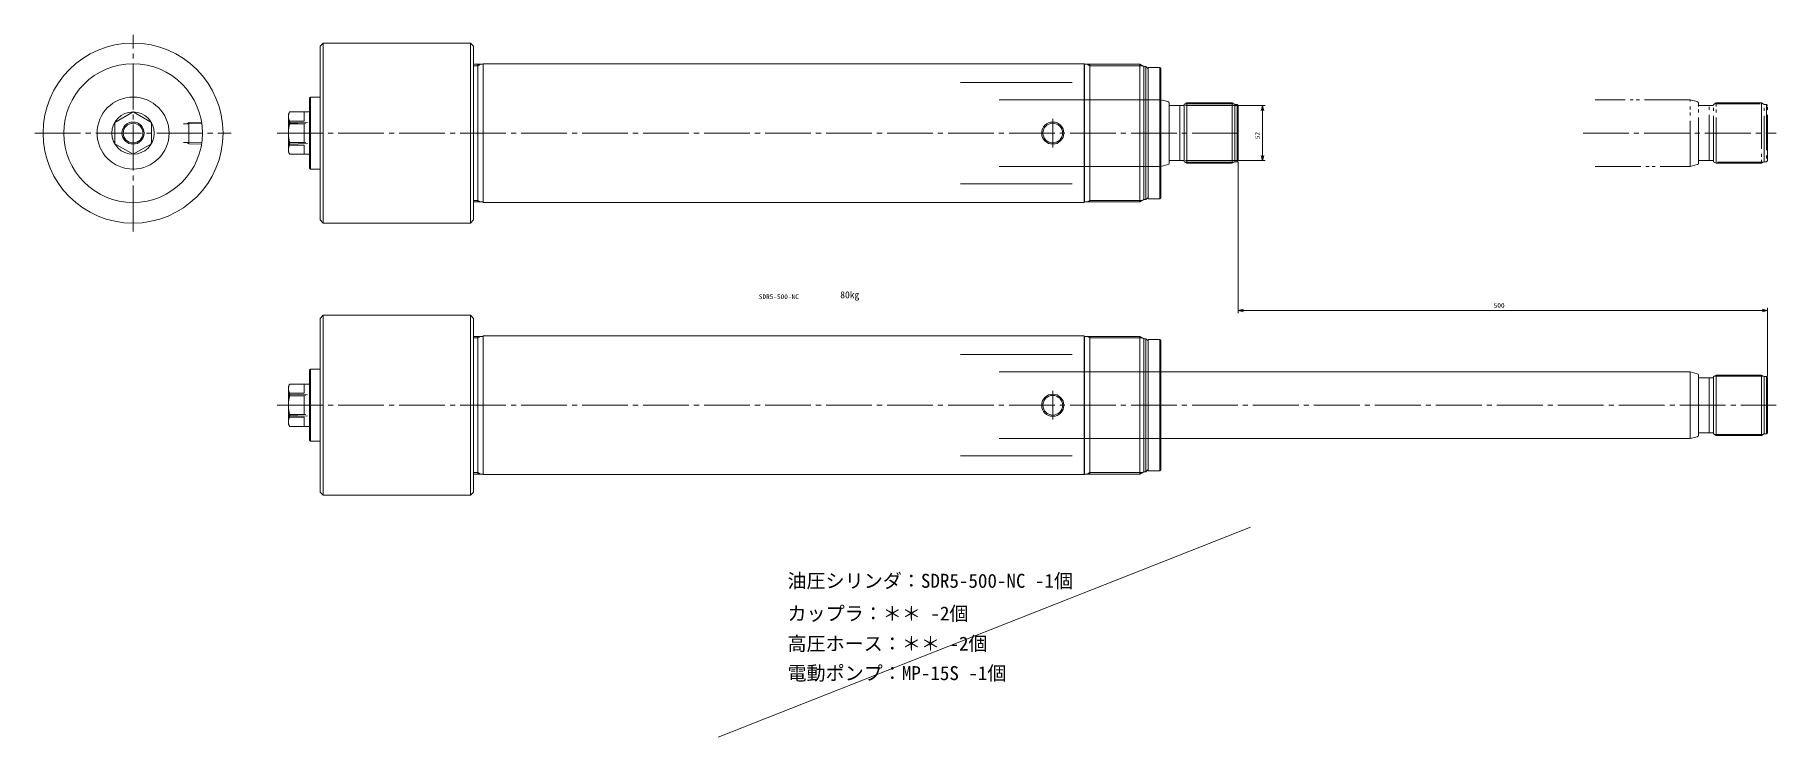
# Model space of a CAD drawing. Units: millimetres at full size. Extents: x -24503 to 24503, y -7436 to 7436.
# Drawn here: x -3796 to -2152, y -4949 to -4286 of the extents above; entities that cross this region are included whole.
import ezdxf
from ezdxf.enums import TextEntityAlignment as Align

# ---------------------------------------------------------------- set-up
doc = ezdxf.new("R2010")
doc.units = ezdxf.units.MM
doc.header["$LTSCALE"] = 4.8
doc.linetypes.add('CHAIN2', pattern=[12, 9, -1, 1, -1])
doc.linetypes.add('DOUBLE_CHAIN2', pattern=[12.8, 9, -1, 0.6, -0.6, 0.6, -1])
for name, color, linetype, lineweight in [('0-2_08_DIM', 3, 'Continuous', 9), ('0-3_06_PHANTOM', 7, 'DOUBLE_CHAIN2', 9), ('0-4_0', 2, 'Continuous', 9), ('0-6_05_CENTER', 2, 'CHAIN2', 9), ('0-7_04_HIDDEN', 7, 'Continuous', 9)]:
    doc.layers.add(name, color=color, linetype=linetype, lineweight=lineweight)
doc.styles.add('ＭＳ ゴシック', font='')
doc.styles.get('ＭＳ ゴシック').set_extended_font_data('MS Gothic')

msp = doc.modelspace()

# ---------------------------------------------------------------- texts
at = {"layer": '0-2_08_DIM', "style": 'ＭＳ ゴシック'}
msp.add_text('52', height=4.399, rotation=90, dxfattribs=at).set_placement((-2638.063, -4384.866), align=Align.BOTTOM_LEFT)
msp.add_text('500', height=4.399, dxfattribs=at).set_placement((-2418.403, -4545.414), align=Align.BOTTOM_LEFT)
at = {"layer": '0-4_0', "color": 134, "style": 'ＭＳ ゴシック'}
for s, height, p in [('SDR5-500-NC', 4.399, (-3112.537, -4537.092)), ('油圧シリンダ：SDR5-500-NC -1個', 13.2, (-3085.435, -4812.399)), ('カップラ：＊＊ -2個', 13.2, (-3085.435, -4843.236)), ('高圧ホース：＊＊ -2個', 13.2, (-3085.435, -4871.697)), ('電動ポンプ：MP-15S -1個', 13.2, (-3085.435, -4899.571))]:
    msp.add_text(s, height=height, dxfattribs=at).set_placement(p, align=Align.BOTTOM_LEFT)
at = {"layer": '0-4_0', "color": 4, "style": 'ＭＳ ゴシック'}
msp.add_text('80kg', height=6.598, dxfattribs=at).set_placement((-3035.549, -4537.092), align=Align.BOTTOM_LEFT)

# ---------------------------------------------------------------- blocks, each defined once
blk = doc.blocks.new('SD5-500-NCc_1_1')
at = {"layer": '0-4_0'}
blk.add_lwpolyline([(0, -20), (17.321, -10), (17.321, 10), (0, 20), (-17.321, 10), (-17.321, -10)], close=True, dxfattribs=at)
for radius in [85, 34, 20, 10.477, 9.316]:
    blk.add_circle((0, 0), radius, dxfattribs=at)
at = {"layer": '0-6_05_CENTER'}
for p, q in [((0, -92.796), (0, 92.796)), ((-92.796, 0), (92.796, 0))]:
    blk.add_line(p, q, dxfattribs=at)
at = {"layer": '0-7_04_HIDDEN', "color": 2}
for p, q in [((52.8, 8.8), (47.75, 8.8)), ((52.8, 10.081), (50.582, 8.8)), ((52.8, 10.081), (64.661, 10.451)), ((52.8, 10.081), (52.8, -10.081)), ((52.8, 8.919), (64.837, 9.295)), ((52.8, -8.8), (47.75, -8.8)), ((52.8, -10.081), (50.582, -8.8)), ((64.837, -9.295), (52.8, -8.919)), ((64.661, -10.451), (52.8, -10.081))]:
    blk.add_line(p, q, dxfattribs=at)
blk.add_circle((0, 0), 65.5, dxfattribs=at)
blk = doc.blocks.new('SD5-500-NCd_1_1')
at = {"layer": '0-4_0'}
for p, q in [((-1367, 82), (-1364, 85)), ((-1225, 85), (-1364, 85)), ((-1364, 85), (-1364, -85)), ((-1222, 82), (-1225, 85)), ((-1225, 85), (-1225, -85)), ((-1367, 82), (-1367, -82)), ((-1222, -82), (-1222, 82)), ((-1222, 65), (-1213, 65)), ((-1222, 63.5), (-1218, 63.5)), ((-1218, -65), (-1218, 65)), ((-1218, 63.5), (-1215.402, 65)), ((-1213, 65.5), (-645.5, 65.5)), ((-1213, -65.5), (-1213, 65.5)), ((-645.5, -65.5), (-645.5, 65.5)), ((-645, 65), (-645.5, 65.5)), ((-645, 65), (-645, -65)), ((-640, -65), (-640, 65)), ((-592.897, 65), (-592.897, -65)), ((-589, -62.75), (-589, 62.75)), ((-587, 62.75), (-587, -62.75)), ((-585, 60.75), (-587, 62.75)), ((-574, 62), (-585, 62)), ((-574, 62), (-574, -62)), ((-574, 62), (-573, 61)), ((-573, -61), (-573, 61)), ((-1377, 33), (-1376, 34)), ((-1377, -33), (-1377, 33)), ((-1376, 34), (-1376, -34)), ((-1376, 34), (-1367, 34)), ((-1367, 34), (-1367, -34)), ((-1397, 18), (-1395.845, 20)), ((-1397, -18), (-1397, 18)), ((-1395.845, 20), (-1395.845, 19.947)), ((-1377.8, 20), (-1395.845, 20)), ((-1395.845, 19.947), (-1382, 19.947)), ((-1382, 11.23), (-1382, 19.947)), ((-73, 31.5), (-573, 31.5)), ((-66.351, 29.718), (-73, 31.5)), ((-73, -31.5), (-73, 31.5)), ((-65, -28.5), (-65, 28.5)), ((-65, 26), (-51, 26)), ((-55, -26), (-55, 26)), ((-51, -27), (-51, 27)), ((-50.134, 27.5), (-3.866, 27.5)), ((-48.402, -28.5), (-48.402, 28.5)), ((-5.598, 28.5), (-5.598, -28.5)), ((-1, 27), (-3, 27)), ((-3, -27), (-3, 27)), ((0, -26), (0, 26)), ((-1397, 10.816), (-1395.501, 9.269)), ((-1395.845, 11.23), (-1395.845, 8.718)), ((-1382, 11.23), (-1395.845, 11.23)), ((-1395.845, 8.718), (-1382, 8.718)), ((-1382, -8.718), (-1382, 8.718)), ((-1395.501, -9.269), (-1397, -10.815)), ((-1395.845, -8.718), (-1395.845, -11.23)), ((-1382, -8.718), (-1395.845, -8.718)), ((-1395.845, -11.23), (-1382, -11.23)), ((-1382, -19.947), (-1382, -11.23)), ((-1397, -18), (-1395.845, -20)), ((-1395.845, -19.947), (-1395.845, -20)), ((-1382, -19.947), (-1395.845, -19.947)), ((-1377.8, -20), (-1395.845, -20)), ((-573, -31.5), (-73, -31.5)), ((-73, -31.5), (-66.351, -29.718)), ((-65, -26), (-51, -26)), ((-3.866, -27.5), (-50.134, -27.5)), ((-5.598, -28.5), (-3, -27)), ((-3, -27), (-1, -27)), ((-1, -27), (0, -26)), ((-1376, -34), (-1377, -33)), ((-1376, -34), (-1367, -34)), ((-1222, -63.5), (-1218, -63.5)), ((-1222, -65), (-1213, -65)), ((-1218, -63.5), (-1215.402, -65)), ((-645.5, -65.5), (-1213, -65.5)), ((-645.5, -65.5), (-645, -65)), ((-587, -62.75), (-585, -60.75)), ((-573, -61), (-574, -62)), ((-1364, -85), (-1367, -82)), ((-1225, -85), (-1222, -82)), ((-1225, -85), (-1364, -85))]:
    blk.add_line(p, q, dxfattribs=at)
for points in [[(-587, 62.75), (-589, 62.75), (-592.897, 65), (-645, 65)], [(-590.299, 63.5), (-640, 63.5), (-642.598, 65)], [(-574, -62), (-585, -62), (-585, 62)], [(-1396.731, 17.651), (-1396.746, 17.59), (-1396.761, 17.529), (-1396.776, 17.467), (-1396.79, 17.406), (-1396.804, 17.344), (-1396.817, 17.282), (-1396.83, 17.22), (-1396.843, 17.158), (-1396.855, 17.096), (-1396.866, 17.034), (-1396.877, 16.972), (-1396.888, 16.91), (-1396.898, 16.847), (-1396.908, 16.785), (-1396.917, 16.722), (-1396.926, 16.66), (-1396.935, 16.597), (-1396.943, 16.534), (-1396.95, 16.472), (-1396.957, 16.409), (-1396.964, 16.346), (-1396.97, 16.283), (-1396.975, 16.22), (-1396.979, 16.157), (-1396.983, 16.094), (-1396.986, 16.031), (-1396.988, 15.968), (-1396.991, 15.904), (-1396.993, 15.841), (-1396.994, 15.778), (-1396.996, 15.715), (-1396.998, 15.652), (-1397, 15.588)], [(-1395.845, 19.947), (-1395.872, 19.89), (-1395.899, 19.833), (-1395.927, 19.776), (-1395.954, 19.719), (-1395.981, 19.662), (-1396.008, 19.605), (-1396.035, 19.548), (-1396.062, 19.491), (-1396.089, 19.433), (-1396.116, 19.376), (-1396.142, 19.319), (-1396.168, 19.261), (-1396.193, 19.203), (-1396.218, 19.145), (-1396.243, 19.087), (-1396.268, 19.029), (-1396.292, 18.97), (-1396.315, 18.912), (-1396.338, 18.853), (-1396.361, 18.794), (-1396.384, 18.735), (-1396.406, 18.675), (-1396.428, 18.616), (-1396.449, 18.557), (-1396.471, 18.497), (-1396.492, 18.437), (-1396.512, 18.378), (-1396.532, 18.318), (-1396.552, 18.258), (-1396.572, 18.198), (-1396.591, 18.137), (-1396.61, 18.077), (-1396.628, 18.017), (-1396.646, 17.956), (-1396.664, 17.895), (-1396.681, 17.835), (-1396.698, 17.774), (-1396.715, 17.713), (-1396.731, 17.651)], [(-3, 27), (-5.598, 28.5), (-48.402, 28.5), (-51, 27)], [(0, 26), (-1, 27), (-1, -27)], [(-1397, 15.588), (-1396.998, 15.532), (-1396.997, 15.475), (-1396.995, 15.418), (-1396.994, 15.361), (-1396.992, 15.304), (-1396.991, 15.247), (-1396.989, 15.19), (-1396.986, 15.134), (-1396.983, 15.077), (-1396.98, 15.02), (-1396.976, 14.963), (-1396.971, 14.907), (-1396.966, 14.85), (-1396.96, 14.793), (-1396.954, 14.737), (-1396.948, 14.68), (-1396.941, 14.624), (-1396.933, 14.567), (-1396.926, 14.511), (-1396.918, 14.455), (-1396.909, 14.398), (-1396.901, 14.342), (-1396.891, 14.286), (-1396.882, 14.23), (-1396.872, 14.174), (-1396.862, 14.118), (-1396.851, 14.062), (-1396.84, 14.006), (-1396.829, 13.95), (-1396.817, 13.895), (-1396.805, 13.839), (-1396.793, 13.783), (-1396.78, 13.728), (-1396.767, 13.673), (-1396.754, 13.617), (-1396.74, 13.562), (-1396.726, 13.507), (-1396.711, 13.452), (-1396.696, 13.397)], [(-1396.997, 0.22), (-1396.999, 0.11), (-1397, 0)], [(-1397, 0), (-1396.998, -0.11), (-1396.996, -0.22), (-1396.995, -0.331), (-1396.993, -0.441), (-1396.992, -0.551), (-1396.99, -0.661), (-1396.988, -0.771), (-1396.986, -0.882), (-1396.983, -0.992), (-1396.98, -1.102), (-1396.977, -1.212), (-1396.973, -1.322), (-1396.968, -1.432), (-1396.963, -1.542), (-1396.957, -1.652), (-1396.951, -1.762), (-1396.944, -1.872), (-1396.938, -1.982), (-1396.93, -2.092), (-1396.922, -2.202), (-1396.914, -2.312), (-1396.906, -2.422), (-1396.897, -2.532), (-1396.888, -2.642), (-1396.879, -2.752), (-1396.869, -2.862), (-1396.859, -2.971), (-1396.849, -3.081), (-1396.838, -3.191), (-1396.827, -3.3), (-1396.815, -3.41), (-1396.803, -3.519), (-1396.791, -3.629), (-1396.778, -3.738), (-1396.765, -3.848), (-1396.752, -3.957), (-1396.738, -4.067), (-1396.724, -4.176), (-1396.71, -4.285)], [(-1396.68, 4.504), (-1396.695, 4.394), (-1396.71, 4.285), (-1396.724, 4.176), (-1396.738, 4.067), (-1396.752, 3.957), (-1396.765, 3.848), (-1396.778, 3.738), (-1396.791, 3.629), (-1396.803, 3.519), (-1396.815, 3.41), (-1396.827, 3.3), (-1396.838, 3.191), (-1396.849, 3.081), (-1396.859, 2.971), (-1396.87, 2.861), (-1396.879, 2.752), (-1396.889, 2.642), (-1396.898, 2.532), (-1396.906, 2.422), (-1396.914, 2.312), (-1396.922, 2.202), (-1396.93, 2.092), (-1396.937, 1.982), (-1396.944, 1.872), (-1396.95, 1.762), (-1396.956, 1.652), (-1396.962, 1.542), (-1396.968, 1.432), (-1396.973, 1.322), (-1396.977, 1.212), (-1396.981, 1.102), (-1396.985, 0.992), (-1396.987, 0.882), (-1396.99, 0.771), (-1396.992, 0.661), (-1396.993, 0.551), (-1396.995, 0.441), (-1396.996, 0.331), (-1396.997, 0.22)], [(-1396.696, 13.397), (-1396.681, 13.342), (-1396.666, 13.288), (-1396.65, 13.233), (-1396.634, 13.178), (-1396.617, 13.124), (-1396.601, 13.069), (-1396.584, 13.015), (-1396.566, 12.961), (-1396.549, 12.907), (-1396.531, 12.853), (-1396.512, 12.799), (-1396.494, 12.745), (-1396.475, 12.692), (-1396.456, 12.638), (-1396.436, 12.585), (-1396.417, 12.531), (-1396.397, 12.478), (-1396.376, 12.425), (-1396.356, 12.372), (-1396.335, 12.319), (-1396.314, 12.266), (-1396.293, 12.213), (-1396.272, 12.16), (-1396.25, 12.108), (-1396.228, 12.055), (-1396.206, 12.003), (-1396.184, 11.95), (-1396.161, 11.898), (-1396.138, 11.846), (-1396.114, 11.794), (-1396.091, 11.743), (-1396.067, 11.691), (-1396.043, 11.64), (-1396.018, 11.588), (-1395.993, 11.537), (-1395.969, 11.486), (-1395.944, 11.435), (-1395.919, 11.383), (-1395.895, 11.332)], [(-1395.845, 8.718), (-1395.871, 8.611), (-1395.896, 8.503), (-1395.922, 8.396), (-1395.948, 8.289), (-1395.974, 8.182), (-1395.999, 8.075), (-1396.025, 7.968), (-1396.05, 7.86), (-1396.075, 7.753), (-1396.1, 7.646), (-1396.125, 7.538), (-1396.149, 7.431), (-1396.173, 7.323), (-1396.197, 7.216), (-1396.22, 7.108), (-1396.243, 7), (-1396.265, 6.892), (-1396.287, 6.784), (-1396.309, 6.676), (-1396.33, 6.568), (-1396.351, 6.46), (-1396.372, 6.351), (-1396.393, 6.243), (-1396.413, 6.135), (-1396.433, 6.026), (-1396.453, 5.918), (-1396.472, 5.81), (-1396.491, 5.701), (-1396.51, 5.592), (-1396.528, 5.484), (-1396.546, 5.375), (-1396.564, 5.266), (-1396.582, 5.157), (-1396.599, 5.049), (-1396.616, 4.94), (-1396.632, 4.831), (-1396.648, 4.722), (-1396.664, 4.613), (-1396.68, 4.504)], [(-1395.895, 11.332), (-1395.87, 11.281), (-1395.845, 11.23)], [(-1396.731, -13.525), (-1396.746, -13.587), (-1396.761, -13.648), (-1396.776, -13.71), (-1396.79, -13.771), (-1396.804, -13.833), (-1396.817, -13.895), (-1396.83, -13.957), (-1396.843, -14.018), (-1396.855, -14.081), (-1396.866, -14.143), (-1396.877, -14.205), (-1396.888, -14.267), (-1396.898, -14.33), (-1396.908, -14.392), (-1396.917, -14.455), (-1396.926, -14.517), (-1396.935, -14.58), (-1396.943, -14.643), (-1396.95, -14.705), (-1396.957, -14.768), (-1396.964, -14.831), (-1396.97, -14.894), (-1396.975, -14.957), (-1396.979, -15.02), (-1396.983, -15.083), (-1396.986, -15.146), (-1396.988, -15.209), (-1396.991, -15.273), (-1396.993, -15.336), (-1396.994, -15.399), (-1396.996, -15.462), (-1396.998, -15.525), (-1397, -15.588)], [(-1397, -15.588), (-1396.998, -15.645), (-1396.997, -15.702), (-1396.995, -15.759), (-1396.994, -15.816), (-1396.992, -15.873), (-1396.991, -15.93), (-1396.989, -15.987), (-1396.986, -16.043), (-1396.983, -16.1), (-1396.98, -16.157), (-1396.976, -16.214), (-1396.971, -16.27), (-1396.966, -16.327), (-1396.96, -16.384), (-1396.954, -16.44), (-1396.948, -16.497), (-1396.941, -16.553), (-1396.933, -16.61), (-1396.926, -16.666), (-1396.918, -16.722), (-1396.909, -16.779), (-1396.901, -16.835), (-1396.891, -16.891), (-1396.882, -16.947), (-1396.872, -17.003), (-1396.862, -17.059), (-1396.851, -17.115), (-1396.84, -17.171), (-1396.829, -17.227), (-1396.817, -17.282), (-1396.805, -17.338), (-1396.793, -17.393), (-1396.78, -17.449), (-1396.767, -17.504), (-1396.754, -17.56), (-1396.74, -17.615), (-1396.726, -17.67), (-1396.711, -17.725), (-1396.696, -17.78)], [(-1395.845, -11.23), (-1395.872, -11.287), (-1395.899, -11.344), (-1395.927, -11.401), (-1395.954, -11.458), (-1395.981, -11.515), (-1396.008, -11.572), (-1396.035, -11.629), (-1396.062, -11.686), (-1396.089, -11.744), (-1396.116, -11.801), (-1396.142, -11.858), (-1396.168, -11.916), (-1396.193, -11.974), (-1396.218, -12.032), (-1396.243, -12.09), (-1396.268, -12.148), (-1396.292, -12.207), (-1396.315, -12.265), (-1396.338, -12.324), (-1396.361, -12.383), (-1396.384, -12.442), (-1396.406, -12.501), (-1396.428, -12.561), (-1396.449, -12.62), (-1396.471, -12.68), (-1396.492, -12.739), (-1396.512, -12.799), (-1396.532, -12.859), (-1396.552, -12.919), (-1396.572, -12.979), (-1396.591, -13.039), (-1396.61, -13.1), (-1396.628, -13.16), (-1396.646, -13.221), (-1396.664, -13.282), (-1396.681, -13.342), (-1396.698, -13.403), (-1396.715, -13.464), (-1396.731, -13.525)], [(-1396.71, -4.285), (-1396.695, -4.394), (-1396.68, -4.504), (-1396.664, -4.613), (-1396.648, -4.722), (-1396.632, -4.831), (-1396.616, -4.94), (-1396.599, -5.049), (-1396.582, -5.158), (-1396.564, -5.266), (-1396.546, -5.375), (-1396.528, -5.484), (-1396.51, -5.592), (-1396.491, -5.701), (-1396.472, -5.81), (-1396.453, -5.918), (-1396.433, -6.027), (-1396.413, -6.135), (-1396.392, -6.243), (-1396.372, -6.351), (-1396.351, -6.46), (-1396.33, -6.568), (-1396.308, -6.676), (-1396.286, -6.784), (-1396.264, -6.892), (-1396.242, -7), (-1396.219, -7.108), (-1396.197, -7.215), (-1396.173, -7.323), (-1396.15, -7.431), (-1396.126, -7.538), (-1396.102, -7.646), (-1396.077, -7.753), (-1396.052, -7.861), (-1396.027, -7.968), (-1396.001, -8.075), (-1395.975, -8.182), (-1395.949, -8.289), (-1395.923, -8.396), (-1395.897, -8.504)], [(-1395.897, -8.504), (-1395.871, -8.611), (-1395.845, -8.718)], [(-1396.696, -17.78), (-1396.681, -17.835), (-1396.666, -17.889), (-1396.65, -17.944), (-1396.634, -17.999), (-1396.617, -18.053), (-1396.601, -18.107), (-1396.584, -18.162), (-1396.566, -18.216), (-1396.549, -18.27), (-1396.531, -18.324), (-1396.512, -18.378), (-1396.494, -18.432), (-1396.475, -18.485), (-1396.456, -18.539), (-1396.436, -18.592), (-1396.417, -18.646), (-1396.397, -18.699), (-1396.376, -18.752), (-1396.356, -18.805), (-1396.335, -18.858), (-1396.314, -18.911), (-1396.293, -18.964), (-1396.272, -19.017), (-1396.25, -19.069), (-1396.228, -19.122), (-1396.206, -19.174), (-1396.184, -19.226), (-1396.161, -19.279), (-1396.138, -19.331), (-1396.114, -19.382), (-1396.091, -19.434), (-1396.067, -19.486), (-1396.043, -19.537), (-1396.018, -19.589), (-1395.993, -19.64), (-1395.969, -19.691), (-1395.944, -19.742), (-1395.919, -19.794), (-1395.895, -19.845)], [(-1395.895, -19.845), (-1395.87, -19.896), (-1395.845, -19.947)], [(-51, -27), (-48.402, -28.5), (-5.598, -28.5)], [(-645, -65), (-592.897, -65), (-589, -62.75), (-587, -62.75)], [(-642.598, -65), (-640, -63.5), (-590.299, -63.5)]]:
    blk.add_lwpolyline(points, dxfattribs=at)
for radius in [10.477, 9.316]:
    blk.add_circle((-675, 0), radius, dxfattribs=at)
for centre, radius, start, end in [((-1377.8, 20.8), 0.8, 270, 0), ((-66.868, 27.786), 2, 20.90107, 75), ((-1377.8, -20.8), 0.8, 0, 90), ((-66.868, -27.786), 2, 285, 339.09893)]:
    blk.add_arc(centre, radius, start, end, dxfattribs=at)
at = {"layer": '0-6_05_CENTER'}
for p, q in [((-1407.511, 0), (8.237, 0)), ((-675, 13.51), (-675, -13.51))]:
    blk.add_line(p, q, dxfattribs=at)
at = {"layer": '0-7_04_HIDDEN', "color": 2}
for p, q in [((-762.231, 47.75), (-656.845, 47.75)), ((-725.792, 31.5), (-573, 31.5)), ((-1396.662, 10.467), (-1379, 9.915)), ((-1395.501, 9.269), (-1380.505, 8.8)), ((-1379, -9.915), (-1396.662, -10.467)), ((-1380.505, -8.8), (-1395.501, -9.269)), ((-573, -31.5), (-725.792, -31.5)), ((-656.845, -47.75), (-762.231, -47.75))]:
    blk.add_line(p, q, dxfattribs=at)
blk = doc.blocks.new('SD5-500-NCa_1_1')
at = {"layer": '0-3_06_PHANTOM', "color": 2}
for p, q in [((427, 31.5), (337.246, 31.5)), ((433.649, 29.718), (427, 31.5)), ((427, -31.5), (427, 31.5)), ((435, -28.5), (435, 28.5)), ((435, 26), (449, 26)), ((445, -26), (445, 26)), ((449, -27), (449, 27)), ((449.866, 27.5), (496.134, 27.5)), ((451.598, -28.5), (451.598, 28.5)), ((494.402, 28.5), (494.402, -28.5)), ((499, 27), (497, 27)), ((497, -27), (497, 27)), ((500, -26), (500, 26)), ((337.246, -31.5), (427, -31.5)), ((427, -31.5), (433.649, -29.718)), ((435, -26), (449, -26)), ((496.134, -27.5), (449.866, -27.5)), ((494.402, -28.5), (497, -27)), ((497, -27), (499, -27)), ((499, -27), (500, -26))]:
    blk.add_line(p, q, dxfattribs=at)
for points in [[(497, 27), (494.402, 28.5), (451.598, 28.5), (449, 27)], [(500, 26), (499, 27), (499, -27)], [(449, -27), (451.598, -28.5), (494.402, -28.5)]]:
    blk.add_lwpolyline(points, dxfattribs=at)
for centre, start, end in [((433.132, 27.786), 20.90107, 75), ((433.132, -27.786), 285, 339.09893)]:
    blk.add_arc(centre, 2, start, end, dxfattribs=at)
at = {"layer": '0-4_0'}
for p, q in [((-867, 82), (-864, 85)), ((-725, 85), (-864, 85)), ((-864, 85), (-864, -85)), ((-722, 82), (-725, 85)), ((-725, 85), (-725, -85)), ((-867, 82), (-867, -82)), ((-722, -82), (-722, 82)), ((-722, 65), (-713, 65)), ((-722, 63.5), (-718, 63.5)), ((-718, -65), (-718, 65)), ((-718, 63.5), (-715.402, 65)), ((-713, 65.5), (-145.5, 65.5)), ((-713, -65.5), (-713, 65.5)), ((-145.5, -65.5), (-145.5, 65.5)), ((-145, 65), (-145.5, 65.5)), ((-145, 65), (-145, -65)), ((-140, -65), (-140, 65)), ((-92.897, 65), (-92.897, -65)), ((-89, -62.75), (-89, 62.75)), ((-87, 62.75), (-87, -62.75)), ((-85, 60.75), (-87, 62.75)), ((-74, 62), (-85, 62)), ((-74, 62), (-74, -62)), ((-74, 62), (-73, 61)), ((-73, -61), (-73, 61)), ((-877, 33), (-876, 34)), ((-877, -33), (-877, 33)), ((-876, 34), (-876, -34)), ((-876, 34), (-867, 34)), ((-867, 34), (-867, -34)), ((-897, 18), (-895.845, 20)), ((-897, -18), (-897, 18)), ((-877.8, 20), (-895.845, 20)), ((-895.845, 20), (-895.845, 19.947)), ((-895.845, 19.947), (-882, 19.947)), ((-882, 11.23), (-882, 19.947)), ((-66.351, 29.718), (-73, 31.5)), ((-65, -28.5), (-65, 28.5)), ((-65, 26), (-51, 26)), ((-55, -26), (-55, 26)), ((-51, -27), (-51, 27)), ((-50.134, 27.5), (-3.866, 27.5)), ((-48.402, -28.5), (-48.402, 28.5)), ((-5.598, 28.5), (-5.598, -28.5)), ((-1, 27), (-3, 27)), ((-3, -27), (-3, 27)), ((0, -26), (0, 26)), ((-897, 10.816), (-895.501, 9.269)), ((-895.845, 11.23), (-895.845, 8.718)), ((-882, 11.23), (-895.845, 11.23)), ((-895.845, 8.718), (-882, 8.718)), ((-882, -8.718), (-882, 8.718)), ((-895.501, -9.269), (-897, -10.815)), ((-895.845, -8.718), (-895.845, -11.23)), ((-882, -8.718), (-895.845, -8.718)), ((-895.845, -11.23), (-882, -11.23)), ((-882, -19.947), (-882, -11.23)), ((-897, -18), (-895.845, -20)), ((-895.845, -19.947), (-895.845, -20)), ((-882, -19.947), (-895.845, -19.947)), ((-877.8, -20), (-895.845, -20)), ((-73, -31.5), (-66.351, -29.718)), ((-65, -26), (-51, -26)), ((-3.866, -27.5), (-50.134, -27.5)), ((-5.598, -28.5), (-3, -27)), ((-3, -27), (-1, -27)), ((-1, -27), (0, -26)), ((-876, -34), (-877, -33)), ((-876, -34), (-867, -34)), ((-722, -63.5), (-718, -63.5)), ((-722, -65), (-713, -65)), ((-718, -63.5), (-715.402, -65)), ((-145.5, -65.5), (-713, -65.5)), ((-145.5, -65.5), (-145, -65)), ((-87, -62.75), (-85, -60.75)), ((-73, -61), (-74, -62)), ((-864, -85), (-867, -82)), ((-725, -85), (-722, -82)), ((-725, -85), (-864, -85))]:
    blk.add_line(p, q, dxfattribs=at)
for points in [[(-87, 62.75), (-89, 62.75), (-92.897, 65), (-145, 65)], [(-90.299, 63.5), (-140, 63.5), (-142.598, 65)], [(-74, -62), (-85, -62), (-85, 62)], [(-896.731, 17.651), (-896.746, 17.59), (-896.761, 17.529), (-896.776, 17.467), (-896.79, 17.406), (-896.804, 17.344), (-896.817, 17.282), (-896.83, 17.22), (-896.843, 17.158), (-896.855, 17.096), (-896.866, 17.034), (-896.877, 16.972), (-896.888, 16.91), (-896.898, 16.847), (-896.908, 16.785), (-896.917, 16.722), (-896.926, 16.66), (-896.935, 16.597), (-896.943, 16.534), (-896.95, 16.472), (-896.957, 16.409), (-896.964, 16.346), (-896.97, 16.283), (-896.975, 16.22), (-896.979, 16.157), (-896.983, 16.094), (-896.986, 16.031), (-896.988, 15.968), (-896.991, 15.904), (-896.993, 15.841), (-896.994, 15.778), (-896.996, 15.715), (-896.998, 15.652), (-897, 15.588)], [(-895.845, 19.947), (-895.872, 19.89), (-895.899, 19.833), (-895.927, 19.776), (-895.954, 19.719), (-895.981, 19.662), (-896.008, 19.605), (-896.035, 19.548), (-896.062, 19.491), (-896.089, 19.433), (-896.116, 19.376), (-896.142, 19.319), (-896.168, 19.261), (-896.193, 19.203), (-896.218, 19.145), (-896.243, 19.087), (-896.268, 19.029), (-896.292, 18.97), (-896.315, 18.912), (-896.338, 18.853), (-896.361, 18.794), (-896.384, 18.735), (-896.406, 18.675), (-896.428, 18.616), (-896.449, 18.557), (-896.471, 18.497), (-896.492, 18.437), (-896.512, 18.378), (-896.532, 18.318), (-896.552, 18.258), (-896.572, 18.198), (-896.591, 18.137), (-896.61, 18.077), (-896.628, 18.017), (-896.646, 17.956), (-896.664, 17.895), (-896.681, 17.835), (-896.698, 17.774), (-896.715, 17.713), (-896.731, 17.651)], [(-3, 27), (-5.598, 28.5), (-48.402, 28.5), (-51, 27)], [(0, 26), (-1, 27), (-1, -27)], [(-897, 15.588), (-896.998, 15.532), (-896.997, 15.475), (-896.995, 15.418), (-896.994, 15.361), (-896.992, 15.304), (-896.991, 15.247), (-896.989, 15.19), (-896.986, 15.134), (-896.983, 15.077), (-896.98, 15.02), (-896.976, 14.963), (-896.971, 14.907), (-896.966, 14.85), (-896.96, 14.793), (-896.954, 14.737), (-896.948, 14.68), (-896.941, 14.624), (-896.933, 14.567), (-896.926, 14.511), (-896.918, 14.455), (-896.909, 14.398), (-896.901, 14.342), (-896.891, 14.286), (-896.882, 14.23), (-896.872, 14.174), (-896.862, 14.118), (-896.851, 14.062), (-896.84, 14.006), (-896.829, 13.95), (-896.817, 13.895), (-896.805, 13.839), (-896.793, 13.783), (-896.78, 13.728), (-896.767, 13.673), (-896.754, 13.617), (-896.74, 13.562), (-896.726, 13.507), (-896.711, 13.452), (-896.696, 13.397)], [(-896.997, 0.22), (-896.999, 0.11), (-897, 0)], [(-897, 0), (-896.998, -0.11), (-896.996, -0.22), (-896.995, -0.331), (-896.993, -0.441), (-896.992, -0.551), (-896.99, -0.661), (-896.988, -0.771), (-896.986, -0.882), (-896.983, -0.992), (-896.98, -1.102), (-896.977, -1.212), (-896.973, -1.322), (-896.968, -1.432), (-896.963, -1.542), (-896.957, -1.652), (-896.951, -1.762), (-896.944, -1.872), (-896.938, -1.982), (-896.93, -2.092), (-896.922, -2.202), (-896.914, -2.312), (-896.906, -2.422), (-896.897, -2.532), (-896.888, -2.642), (-896.879, -2.752), (-896.869, -2.862), (-896.859, -2.971), (-896.849, -3.081), (-896.838, -3.191), (-896.827, -3.3), (-896.815, -3.41), (-896.803, -3.519), (-896.791, -3.629), (-896.778, -3.738), (-896.765, -3.848), (-896.752, -3.957), (-896.738, -4.067), (-896.724, -4.176), (-896.71, -4.285)], [(-896.68, 4.504), (-896.695, 4.394), (-896.71, 4.285), (-896.724, 4.176), (-896.738, 4.067), (-896.752, 3.957), (-896.765, 3.848), (-896.778, 3.738), (-896.791, 3.629), (-896.803, 3.519), (-896.815, 3.41), (-896.827, 3.3), (-896.838, 3.191), (-896.849, 3.081), (-896.859, 2.971), (-896.87, 2.861), (-896.879, 2.752), (-896.889, 2.642), (-896.898, 2.532), (-896.906, 2.422), (-896.914, 2.312), (-896.922, 2.202), (-896.93, 2.092), (-896.937, 1.982), (-896.944, 1.872), (-896.95, 1.762), (-896.956, 1.652), (-896.962, 1.542), (-896.968, 1.432), (-896.973, 1.322), (-896.977, 1.212), (-896.981, 1.102), (-896.985, 0.992), (-896.987, 0.882), (-896.99, 0.771), (-896.992, 0.661), (-896.993, 0.551), (-896.995, 0.441), (-896.996, 0.331), (-896.997, 0.22)], [(-896.696, 13.397), (-896.681, 13.342), (-896.666, 13.288), (-896.65, 13.233), (-896.634, 13.178), (-896.617, 13.124), (-896.601, 13.069), (-896.584, 13.015), (-896.566, 12.961), (-896.549, 12.907), (-896.531, 12.853), (-896.512, 12.799), (-896.494, 12.745), (-896.475, 12.692), (-896.456, 12.638), (-896.436, 12.585), (-896.417, 12.531), (-896.397, 12.478), (-896.376, 12.425), (-896.356, 12.372), (-896.335, 12.319), (-896.314, 12.266), (-896.293, 12.213), (-896.272, 12.16), (-896.25, 12.108), (-896.228, 12.055), (-896.206, 12.003), (-896.184, 11.95), (-896.161, 11.898), (-896.138, 11.846), (-896.114, 11.794), (-896.091, 11.743), (-896.067, 11.691), (-896.043, 11.64), (-896.018, 11.588), (-895.993, 11.537), (-895.969, 11.486), (-895.944, 11.435), (-895.919, 11.383), (-895.895, 11.332)], [(-895.845, 8.718), (-895.871, 8.611), (-895.896, 8.503), (-895.922, 8.396), (-895.948, 8.289), (-895.974, 8.182), (-895.999, 8.075), (-896.025, 7.968), (-896.05, 7.86), (-896.075, 7.753), (-896.1, 7.646), (-896.125, 7.538), (-896.149, 7.431), (-896.173, 7.323), (-896.197, 7.216), (-896.22, 7.108), (-896.243, 7), (-896.265, 6.892), (-896.287, 6.784), (-896.309, 6.676), (-896.33, 6.568), (-896.351, 6.46), (-896.372, 6.351), (-896.393, 6.243), (-896.413, 6.135), (-896.433, 6.026), (-896.453, 5.918), (-896.472, 5.81), (-896.491, 5.701), (-896.51, 5.592), (-896.528, 5.484), (-896.546, 5.375), (-896.564, 5.266), (-896.582, 5.157), (-896.599, 5.049), (-896.616, 4.94), (-896.632, 4.831), (-896.648, 4.722), (-896.664, 4.613), (-896.68, 4.504)], [(-895.895, 11.332), (-895.87, 11.281), (-895.845, 11.23)], [(-896.731, -13.525), (-896.746, -13.587), (-896.761, -13.648), (-896.776, -13.71), (-896.79, -13.771), (-896.804, -13.833), (-896.817, -13.895), (-896.83, -13.957), (-896.843, -14.018), (-896.855, -14.081), (-896.866, -14.143), (-896.877, -14.205), (-896.888, -14.267), (-896.898, -14.33), (-896.908, -14.392), (-896.917, -14.455), (-896.926, -14.517), (-896.935, -14.58), (-896.943, -14.643), (-896.95, -14.705), (-896.957, -14.768), (-896.964, -14.831), (-896.97, -14.894), (-896.975, -14.957), (-896.979, -15.02), (-896.983, -15.083), (-896.986, -15.146), (-896.988, -15.209), (-896.991, -15.273), (-896.993, -15.336), (-896.994, -15.399), (-896.996, -15.462), (-896.998, -15.525), (-897, -15.588)], [(-897, -15.588), (-896.998, -15.645), (-896.997, -15.702), (-896.995, -15.759), (-896.994, -15.816), (-896.992, -15.873), (-896.991, -15.93), (-896.989, -15.987), (-896.986, -16.043), (-896.983, -16.1), (-896.98, -16.157), (-896.976, -16.214), (-896.971, -16.27), (-896.966, -16.327), (-896.96, -16.384), (-896.954, -16.44), (-896.948, -16.497), (-896.941, -16.553), (-896.933, -16.61), (-896.926, -16.666), (-896.918, -16.722), (-896.909, -16.779), (-896.901, -16.835), (-896.891, -16.891), (-896.882, -16.947), (-896.872, -17.003), (-896.862, -17.059), (-896.851, -17.115), (-896.84, -17.171), (-896.829, -17.227), (-896.817, -17.282), (-896.805, -17.338), (-896.793, -17.393), (-896.78, -17.449), (-896.767, -17.504), (-896.754, -17.56), (-896.74, -17.615), (-896.726, -17.67), (-896.711, -17.725), (-896.696, -17.78)], [(-895.845, -11.23), (-895.872, -11.287), (-895.899, -11.344), (-895.927, -11.401), (-895.954, -11.458), (-895.981, -11.515), (-896.008, -11.572), (-896.035, -11.629), (-896.062, -11.686), (-896.089, -11.744), (-896.116, -11.801), (-896.142, -11.858), (-896.168, -11.916), (-896.193, -11.974), (-896.218, -12.032), (-896.243, -12.09), (-896.268, -12.148), (-896.292, -12.207), (-896.315, -12.265), (-896.338, -12.324), (-896.361, -12.383), (-896.384, -12.442), (-896.406, -12.501), (-896.428, -12.561), (-896.449, -12.62), (-896.471, -12.68), (-896.492, -12.739), (-896.512, -12.799), (-896.532, -12.859), (-896.552, -12.919), (-896.572, -12.979), (-896.591, -13.039), (-896.61, -13.1), (-896.628, -13.16), (-896.646, -13.221), (-896.664, -13.282), (-896.681, -13.342), (-896.698, -13.403), (-896.715, -13.464), (-896.731, -13.525)], [(-896.71, -4.285), (-896.695, -4.394), (-896.68, -4.504), (-896.664, -4.613), (-896.648, -4.722), (-896.632, -4.831), (-896.616, -4.94), (-896.599, -5.049), (-896.582, -5.158), (-896.564, -5.266), (-896.546, -5.375), (-896.528, -5.484), (-896.51, -5.592), (-896.491, -5.701), (-896.472, -5.81), (-896.453, -5.918), (-896.433, -6.027), (-896.413, -6.135), (-896.392, -6.243), (-896.372, -6.351), (-896.351, -6.46), (-896.33, -6.568), (-896.308, -6.676), (-896.286, -6.784), (-896.264, -6.892), (-896.242, -7), (-896.219, -7.108), (-896.197, -7.215), (-896.173, -7.323), (-896.15, -7.431), (-896.126, -7.538), (-896.102, -7.646), (-896.077, -7.753), (-896.052, -7.861), (-896.027, -7.968), (-896.001, -8.075), (-895.975, -8.182), (-895.949, -8.289), (-895.923, -8.396), (-895.897, -8.504)], [(-895.897, -8.504), (-895.871, -8.611), (-895.845, -8.718)], [(-896.696, -17.78), (-896.681, -17.835), (-896.666, -17.889), (-896.65, -17.944), (-896.634, -17.999), (-896.617, -18.053), (-896.601, -18.107), (-896.584, -18.162), (-896.566, -18.216), (-896.549, -18.27), (-896.531, -18.324), (-896.512, -18.378), (-896.494, -18.432), (-896.475, -18.485), (-896.456, -18.539), (-896.436, -18.592), (-896.417, -18.646), (-896.397, -18.699), (-896.376, -18.752), (-896.356, -18.805), (-896.335, -18.858), (-896.314, -18.911), (-896.293, -18.964), (-896.272, -19.017), (-896.25, -19.069), (-896.228, -19.122), (-896.206, -19.174), (-896.184, -19.226), (-896.161, -19.279), (-896.138, -19.331), (-896.114, -19.382), (-896.091, -19.434), (-896.067, -19.486), (-896.043, -19.537), (-896.018, -19.589), (-895.993, -19.64), (-895.969, -19.691), (-895.944, -19.742), (-895.919, -19.794), (-895.895, -19.845)], [(-895.895, -19.845), (-895.87, -19.896), (-895.845, -19.947)], [(-51, -27), (-48.402, -28.5), (-5.598, -28.5)], [(-145, -65), (-92.897, -65), (-89, -62.75), (-87, -62.75)], [(-142.598, -65), (-140, -63.5), (-90.299, -63.5)]]:
    blk.add_lwpolyline(points, dxfattribs=at)
for radius in [10.477, 9.316]:
    blk.add_circle((-175, 0), radius, dxfattribs=at)
for centre, radius, start, end in [((-877.8, 20.8), 0.8, 270, 0), ((-66.868, 27.786), 2, 20.90107, 75), ((-877.8, -20.8), 0.8, 0, 90), ((-66.868, -27.786), 2, 285, 339.09893)]:
    blk.add_arc(centre, radius, start, end, dxfattribs=at)
at = {"layer": '0-6_05_CENTER'}
for p, q in [((-907.511, 0), (4.419, 0)), ((-175, 13.51), (-175, -13.51)), ((325.81, 0), (508.237, 0))]:
    blk.add_line(p, q, dxfattribs=at)
at = {"layer": '0-7_04_HIDDEN', "color": 2}
for p, q in [((-262.231, 47.75), (-156.845, 47.75)), ((-225.792, 31.5), (-73, 31.5)), ((-896.662, 10.467), (-879, 9.915)), ((-895.501, 9.269), (-880.505, 8.8)), ((-879, -9.915), (-896.662, -10.467)), ((-880.505, -8.8), (-895.501, -9.269)), ((-73, -31.5), (-225.792, -31.5)), ((-156.845, -47.75), (-262.231, -47.75))]:
    blk.add_line(p, q, dxfattribs=at)
blk = doc.blocks.new('_Open30')
at = {"layer": '0-2_08_DIM'}
blk.add_line((0, 0), (-1, 0), dxfattribs=at)
blk.add_lwpolyline([(-1, 0.26795), (0, 0), (-1, -0.26795)], dxfattribs=at)

# ---------------------------------------------------------------- linework, layer by layer
at = {"layer": '0-2_08_DIM'}
for p, q in [((-2709.582, -4353.152), (-2634.309, -4353.152)), ((-2636.809, -4358.152), (-2636.809, -4400.152)), ((-2709.582, -4405.152), (-2634.309, -4405.152)), ((-2659.832, -4406.402), (-2659.832, -4549.168)), ((-2654.832, -4546.668), (-2164.832, -4546.668)), ((-2159.832, -4608.797), (-2159.832, -4544.168))]:
    msp.add_line(p, q, dxfattribs=at)
at = {"layer": '0-4_0', "color": 134}
msp.add_line((-2648.231, -4751.099), (-3151.014, -4949.448), dxfattribs=at)

# ---------------------------------------------------------------- block references
at = {"layer": '0-2_08_DIM', "xscale": 5, "yscale": 5}
for p, rotation in [((-2636.809, -4353.152), 90), ((-2636.809, -4405.152), 270), ((-2659.832, -4546.668), 180)]:
    msp.add_blockref('_Open30', p, dxfattribs=dict(at, rotation=rotation))
msp.add_blockref('_Open30', (-2159.832, -4546.668), dxfattribs=at)
at = {"layer": '0-4_0'}
for name, p in [('SD5-500-NCc_1_1', (-3703.517, -4379.152)), ('SD5-500-NCa_1_1', (-2659.832, -4379.152)), ('SD5-500-NCd_1_1', (-2159.832, -4636.047))]:
    msp.add_blockref(name, p, dxfattribs=at)

msp.set_redraw_order([(e.dxf.handle, doc.entitydb.next_handle()) for e in msp.query("TEXT MTEXT ATTDEF DIMENSION ARC_DIMENSION")])  # texts and dimensions are drawn at this point

doc.saveas('drawing.dxf')
